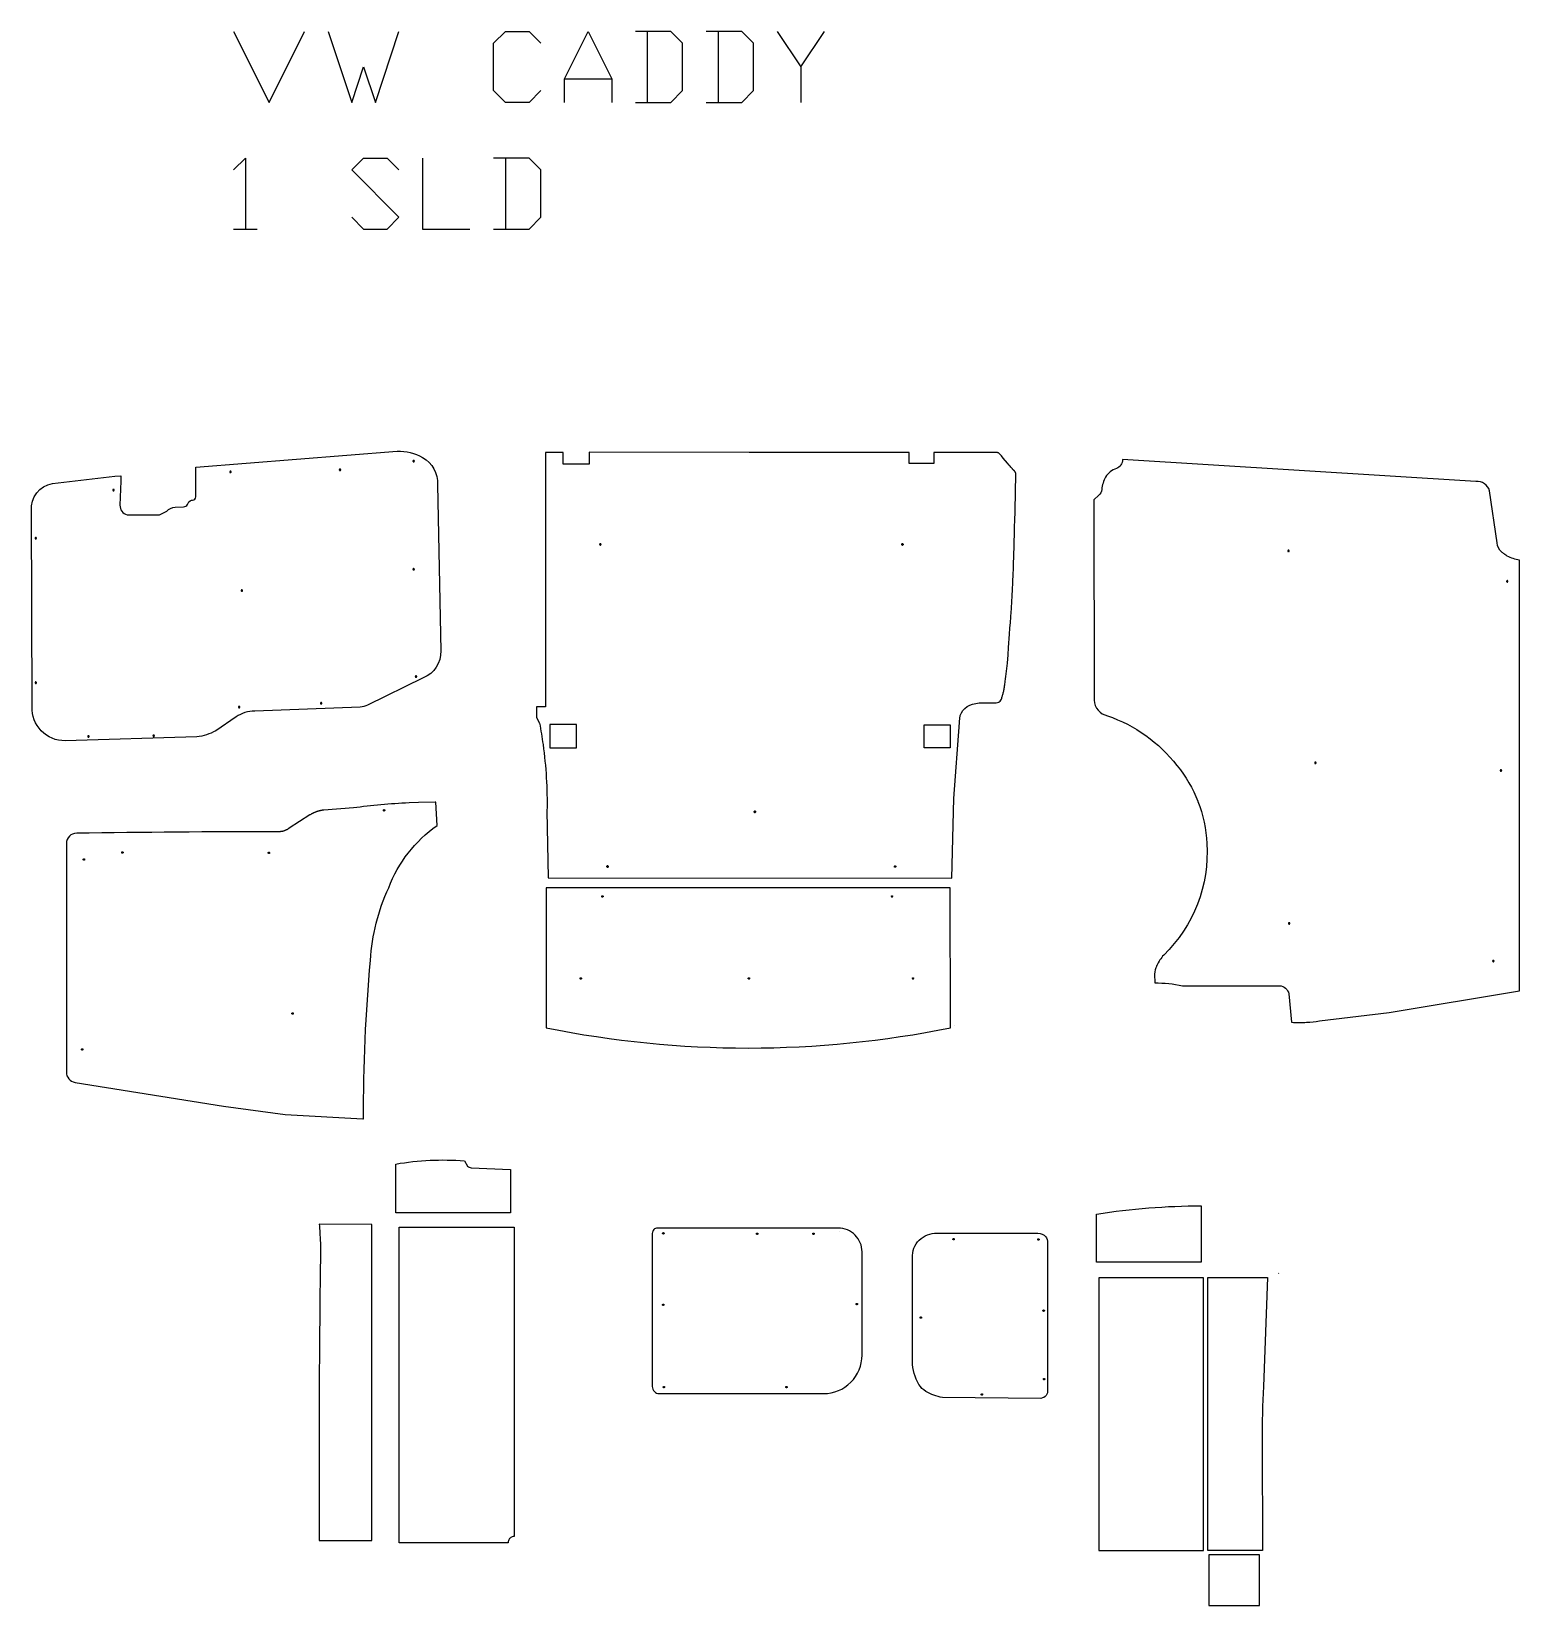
# Model space of a CAD drawing. Extents: x -1435 to 2829, y -2085 to 2426.
import ezdxf

# ---------------------------------------------------------------- set-up
doc = ezdxf.new("R2010")
doc.units = 0
doc.layers.get('0').update_dxf_attribs({"color": 1, "linetype": 'CONTINUOUS'})

msp = doc.modelspace()

# ---------------------------------------------------------------- linework, layer by layer
for points in [[(-855.9, 2425.8), (-754.3, 2222.6), (-652.7, 2425.8)], [(-585, 2425.8), (-517.2, 2222.6), (-483.4, 2324.2), (-449.5, 2222.6), (-381.8, 2425.8)], [(24.6, 2256.4), (-9.2, 2222.6), (-77, 2222.6), (-110.8, 2256.4), (-110.8, 2391.9), (-77, 2425.8), (-9.2, 2425.8), (24.6, 2391.9)], [(92.4, 2222.6), (92.4, 2290.3), (160.1, 2425.8), (227.8, 2290.3), (227.8, 2222.6)], [(295.6, 2222.6), (397.2, 2222.6), (431, 2256.4), (431, 2391.9), (397.2, 2425.8), (295.6, 2425.8)], [(329.4, 2425.8), (329.4, 2222.6)], [(498.8, 2222.6), (600.4, 2222.6), (634.2, 2256.4), (634.2, 2391.9), (600.4, 2425.8), (498.8, 2425.8)], [(532.6, 2425.8), (532.6, 2222.6)], [(702, 2425.8), (769.7, 2324.2), (769.7, 2222.6)], [(769.7, 2324.2), (837.4, 2425.8)], [(92.4, 2290.3), (227.8, 2290.3)], [(-855.9, 2029.1), (-822, 2062.9), (-822, 1859.7)], [(-517.2, 1893.6), (-483.4, 1859.7), (-415.6, 1859.7), (-381.8, 1893.6), (-517.2, 2029.1), (-483.4, 2062.9), (-415.6, 2062.9), (-381.8, 2029.1)], [(-314, 2062.9), (-314, 1859.7), (-178.6, 1859.7)], [(-110.8, 1859.7), (-9.2, 1859.7), (24.6, 1893.6), (24.6, 2029.1), (-9.2, 2062.9), (-110.8, 2062.9)], [(-77, 2062.9), (-77, 1859.7)], [(-855.9, 1859.7), (-788.2, 1859.7)], [(2743.6, 1109.8), (2743.6, 1109.7), (2743.6, 1109.7)], [(1907.5, 220.3), (1907.7, 219.9), (1907.8, 219.5)], [(1789.7, -251.8), (1789.9, -251.1), (1790.2, -250.6)], [(1782.9, -275.7), (1782.9, -275.7)], [(2138.7, -1132.5), (2139.2, -1133.1), (2139.7, -1133.3)]]:
    msp.add_lwpolyline(points)
for points in [[(-963.9, 1177.4), (-387.1, 1223.1, -0.138198), (-314.2, 1205.4, -0.288514), (-271.6, 1126.8), (-262.3, 651.2, -0.315294), (-312.2, 573.3), (-471.8, 495.6, -0.076398), (-493.1, 489.9), (-795, 477.8, 0.16734), (-848.7, 461.6), (-906.9, 421.9, -0.097184), (-961.2, 404.4), (-1338.7, 393.4, -0.43046), (-1432.9, 490.8), (-1434.6, 1052.7, -0.398593), (-1374.5, 1130.6), (-1196, 1151.1), (-1178.6, 1152.4), (-1178.9, 1136.9), (-1181.5, 1068.2, 0.355125), (-1161.1, 1041), (-1068, 1041), (-1047.4, 1051.6, -0.191898), (-1023.6, 1062.6), (-998.9, 1064, 0.345537), (-988, 1070.7, -0.224178), (-976.6, 1082.7), (-973.9, 1082.7, 0.414214), (-963.9, 1092.7), (-963.9, 1177.4)], [(1224.4, 446.1), (1224.6, 448.8, -0.358492), (1261.8, 498), (1281.3, 501.8, -0.04873), (1284.2, 502.1), (1329.5, 502.1, 0.13587), (1337.3, 504.2), (1338.3, 504.9, 0.228561), (1345.5, 515.8), (1345.6, 516.6), (1345.9, 517.4), (1346.2, 518.2), (1346.6, 519.1), (1346.9, 520), (1347.5, 521.9), (1348.2, 523.9), (1348.8, 526.1), (1349.4, 528.4), (1350, 530.8), (1350.6, 533.3), (1351.1, 535.9), (1351.7, 538.6), (1352.2, 541.4), (1352.8, 544.4), (1353.3, 547.4), (1353.8, 550.5), (1354.3, 553.6), (1354.8, 556.9), (1355.3, 560.2), (1355.7, 563.6), (1356.7, 570.6), (1357.6, 577.8), (1358.5, 585.1), (1359.4, 592.6), (1360.2, 600.3), (1361.9, 615.7), (1363.6, 639.2), (1365.1, 660.7), (1367.8, 698.6), (1369, 715.6), (1370.2, 731.8), (1371.4, 747.4), (1372.6, 762.7), (1373.2, 770.6), (1373.7, 778.7), (1374.3, 787.1), (1374.8, 795.7), (1375.3, 804.4), (1375.8, 813.4), (1376.3, 822.5), (1376.7, 831.7), (1377.1, 841), (1377.5, 850.3), (1378.3, 869), (1379, 887.6), (1379.7, 905.7), (1380.1, 916.4), (1380.5, 930.1), (1381, 946.4), (1381.5, 964.7), (1382, 984.6), (1382.6, 1005.5), (1383.1, 1026.9), (1383.6, 1048.3), (1384.2, 1069.2), (1384.6, 1089.2), (1385, 1107.6), (1385.4, 1123.9), (1385.6, 1137.8), (1385.8, 1148.5), (1385.9, 1152.6), (1385.9, 1155.8), (1385.9, 1157.9), (1385.9, 1158.5), (1385.8, 1158.9), (1385.8, 1159.4), (1385.7, 1159.8), (1385.6, 1160.3), (1385.4, 1160.7), (1385.3, 1161.2), (1385.1, 1161.6), (1385, 1162), (1384.8, 1162.4), (1384.6, 1162.9), (1384.3, 1163.3), (1383.9, 1164), (1383.3, 1164.8), (1382.8, 1165.6), (1382.1, 1166.3), (1381.5, 1167), (1380.8, 1167.7), (1380.1, 1168.4), (1379.4, 1169), (1378.7, 1169.7), (1377.3, 1171), (1376.9, 1171.4), (1376.4, 1171.9), (1375.1, 1173.2), (1373.5, 1175.1), (1371.5, 1177.3), (1369.3, 1179.8), (1366.9, 1182.6), (1361.6, 1189), (1350, 1202.8), (1344.4, 1209.5), (1339.2, 1215.6), (1338.9, 1216), (1338.5, 1216.3), (1338.1, 1216.7), (1337.7, 1217), (1337.2, 1217.4), (1336.8, 1217.6), (1336.3, 1217.9), (1335.8, 1218.1), (1335.3, 1218.4), (1334.8, 1218.5), (1334.3, 1218.7), (1333.8, 1218.8), (1333.3, 1218.9), (1332.7, 1219), (1332.2, 1219), (1331.6, 1219.1), (1150.6, 1219.1), (1150.6, 1187.5), (1080, 1187.5), (1080, 1219), (621.4, 1219.7), (162.9, 1220.4), (162.9, 1185.9), (88.3, 1185.9), (88.3, 1219.8), (38.5, 1219.8), (38.5, 855.2), (38.5, 490.7), (38.5, 490.7), (12.3, 490.7), (12.3, 460.2), (20.9, 444.1, -0.051178), (21, 443.7, -0.012609), (31, 382.3, -0.038626), (42.3, 192.2), (45.5, 0.2), (1202.5, 0), (1208.3, 228.2, -0.009788), (1208.3, 228.3), (1224.4, 446.1)], [(2219.3, -413.4, 0.027604), (2256, -409.4), (2455.5, -384.9), (2829.4, -323), (2829.4, 92.8), (2829.4, 508.7), (2829.3, 910.7, -0.073006), (2794.2, 922.2, -0.013898), (2785.6, 929.1, -0.010314), (2778.1, 934.3, -0.20767), (2764.9, 960.7), (2743.6, 1109.7, 0.363524), (2704.2, 1136), (2198, 1167.8), (1691.8, 1199.6, -0.325306), (1674, 1173.5, 0.167005), (1643.2, 1148.9, 0.113265), (1632.3, 1113.6, -0.241492), (1623.4, 1096.7), (1609.7, 1083.7), (1610, 509.6, 0.329607), (1648.6, 464.9, -0.145514), (1847.3, 322.8, -0.000554), (1847.9, 322, -0.000396), (1848.3, 321.6, -0.078178), (1907.5, 220.3, -0.000523), (1907.8, 219.5, -0.082007), (1933.1, 99.1, -0.221503), (1809.7, -220.7, 0.086025), (1790.2, -250.6, 0.003033), (1789.7, -251.8, 0.058069), (1783, -275.1, 0.001349), (1782.9, -275.7), (1784.2, -300.7, -0.055057), (1863.6, -308.4), (2142, -308.4, -0.321104), (2168.5, -331.8), (2175.9, -413.4, 0.032457), (2219.3, -413.4)], [(197.2, 956, 0.414214), (195.2, 958, 0.414214), (193.2, 956, 0.414214), (195.2, 954, 0.414214), (197.2, 956, -0.414214), (195.2, 954, -0.414214), (193.2, 956, -0.414214), (195.2, 958, -0.414214), (197.2, 956)], [(1062.8, 956, 0.414214), (1060.8, 958, 0.414214), (1058.8, 956, 0.414214), (1060.8, 954, 0.414214), (1062.8, 956, -0.414214), (1060.8, 954, -0.414214), (1058.8, 956, -0.414214), (1060.8, 958, -0.414214), (1062.8, 956)], [(640, 190, 0.414214), (638, 192, 0.414214), (636, 190, 0.414214), (638, 188, 0.414214), (640, 190, -0.414214), (638, 188, -0.414214), (636, 190, -0.414214), (638, 192, -0.414214), (640, 190)], [(218, 33, 0.414214), (216, 35, 0.414214), (214, 33, 0.414214), (216, 31, 0.414214), (218, 33, -0.414214), (216, 31, -0.414214), (214, 33, -0.414214), (216, 35, -0.414214), (218, 33)], [(1042, 33, -0.414214), (1040, 31, -0.414214), (1038, 33, -0.414214), (1040, 35, -0.414214), (1042, 33)], [(40.2, -27.9), (40.2, -429.1, 0.100093), (1198.6, -429.1), (1197.6, -27.7), (40.2, -27.9)], [(199.1, -52.7, -0.414214), (201.1, -50.7, -0.414214), (203.1, -52.7, -0.414214), (201.1, -54.7, -0.414214), (199.1, -52.7)], [(1029.1, -52.7, -0.414214), (1031.1, -50.7, -0.414214), (1033.1, -52.7, -0.414214), (1031.1, -54.7, -0.414214), (1029.1, -52.7)], [(137.1, -287.7, -0.414214), (139.1, -285.7, -0.414214), (141.1, -287.7, -0.414214), (139.1, -289.7, -0.414214), (137.1, -287.7)], [(619.1, -287.7, -0.414214), (621.1, -285.7, -0.414214), (623.1, -287.7, -0.414214), (621.1, -289.7, -0.414214), (619.1, -287.7)], [(1089.2, -287.7, -0.414214), (1091.2, -285.7, -0.414214), (1093.2, -287.7, -0.414214), (1091.2, -289.7, -0.414214), (1089.2, -287.7)], [(-194.1, -810.2), (-185.2, -825.4, 0.190192), (-175.2, -830), (-62.1, -835.3), (-62.1, -959.2), (-390.8, -959.4), (-390.8, -819.4, -0.061433), (-194.1, -810.2)], [(1917.3, -939.2), (1917.2, -1100.8), (1617.2, -1100.8), (1617.2, -962.9, -0.038705), (1917.3, -939.2)], [(-51.3, -1886.7, 0.086351), (-57.3, -1887.6, 0.133451), (-64.9, -1892.8, 0.134359), (-68.8, -1901.1, 0.055688), (-69, -1905.1), (-381.3, -1905.1), (-381.3, -1000.1), (-56.9, -1000.1), (-51.3, -1000.1), (-51.3, -1005), (-51.3, -1886.7)], [(344.2, -1457.1, 0.414214), (364.2, -1477.1), (835.2, -1477.1, 0.414214), (945.2, -1367.1), (945.2, -1071.1, 0.414214), (877.2, -1003.1), (359.2, -1003.1, 0.414214), (344.2, -1018.1), (344.2, -1457.1)], [(1128, -1470.8, -0.126569), (1108.4, -1451.2, -0.126901), (1089.6, -1385.1), (1089.6, -1088.3, -0.444055), (1159.9, -1017.8), (1442.8, -1017.2, -0.153538), (1467.4, -1023.5, -0.193474), (1477, -1040.2), (1477, -1466.2, -0.405194), (1457.9, -1490.9), (1175.5, -1488.7, -0.084966), (1128, -1470.8)], [(2095.4, -1456.5, 0.019162), (2092.3, -1611.8), (2092.5, -1926.8), (1936.6, -1926.8), (1936.5, -1535.3), (1936.5, -1144.8), (2107.6, -1144.8), (2095.4, -1456.5)]]:
    msp.add_lwpolyline(points, format="xyb", close=True)
for points in [[(-339.8, 1196.8), (-340, 1196.8), (-340.2, 1196.7), (-340.4, 1196.7), (-340.6, 1196.6), (-340.8, 1196.5), (-340.9, 1196.4), (-341.1, 1196.3), (-341.2, 1196.2), (-341.3, 1196.1), (-341.5, 1195.9), (-341.6, 1195.7), (-341.6, 1195.6), (-341.7, 1195.4), (-341.8, 1195.2), (-341.8, 1195), (-341.8, 1194.8), (-341.8, 1194.6), (-341.8, 1194.4), (-341.7, 1194.2), (-341.6, 1194), (-341.6, 1193.8), (-341.5, 1193.7), (-341.3, 1193.5), (-341.2, 1193.4), (-341.1, 1193.2), (-340.9, 1193.1), (-340.8, 1193), (-340.6, 1192.9), (-340.4, 1192.9), (-340.2, 1192.8), (-340, 1192.8), (-339.8, 1192.8), (-339.6, 1192.8), (-339.4, 1192.8), (-339.2, 1192.9), (-339, 1192.9), (-338.8, 1193), (-338.7, 1193.1), (-338.5, 1193.2), (-338.4, 1193.4), (-338.3, 1193.5), (-338.1, 1193.7), (-338, 1193.8), (-338, 1194), (-337.9, 1194.2), (-337.8, 1194.4), (-337.8, 1194.6), (-337.8, 1194.8), (-337.8, 1195), (-337.8, 1195.2), (-337.9, 1195.4), (-338, 1195.6), (-338, 1195.7), (-338.1, 1195.9), (-338.3, 1196.1), (-338.4, 1196.2), (-338.5, 1196.3), (-338.7, 1196.4), (-338.8, 1196.5), (-339, 1196.6), (-339.2, 1196.7), (-339.4, 1196.7), (-339.6, 1196.8), (-339.8, 1196.8)], [(-864.8, 1165.8), (-865, 1165.8), (-865.2, 1165.7), (-865.4, 1165.7), (-865.6, 1165.6), (-865.8, 1165.5), (-865.9, 1165.4), (-866.1, 1165.3), (-866.2, 1165.2), (-866.3, 1165.1), (-866.5, 1164.9), (-866.6, 1164.7), (-866.6, 1164.6), (-866.7, 1164.4), (-866.8, 1164.2), (-866.8, 1164), (-866.8, 1163.8), (-866.8, 1163.6), (-866.8, 1163.4), (-866.7, 1163.2), (-866.6, 1163), (-866.6, 1162.8), (-866.5, 1162.7), (-866.3, 1162.5), (-866.2, 1162.4), (-866.1, 1162.2), (-865.9, 1162.1), (-865.8, 1162), (-865.6, 1161.9), (-865.4, 1161.9), (-865.2, 1161.8), (-865, 1161.8), (-864.8, 1161.8), (-864.6, 1161.8), (-864.4, 1161.8), (-864.2, 1161.9), (-864, 1161.9), (-863.8, 1162), (-863.7, 1162.1), (-863.5, 1162.2), (-863.4, 1162.4), (-863.3, 1162.5), (-863.1, 1162.7), (-863, 1162.8), (-863, 1163), (-862.9, 1163.2), (-862.8, 1163.4), (-862.8, 1163.6), (-862.8, 1163.8), (-862.8, 1164), (-862.8, 1164.2), (-862.9, 1164.4), (-863, 1164.6), (-863, 1164.7), (-863.1, 1164.9), (-863.3, 1165.1), (-863.4, 1165.2), (-863.5, 1165.3), (-863.7, 1165.4), (-863.8, 1165.5), (-864, 1165.6), (-864.2, 1165.7), (-864.4, 1165.7), (-864.6, 1165.8), (-864.8, 1165.8)], [(-550.8, 1171.8), (-551, 1171.8), (-551.2, 1171.7), (-551.4, 1171.7), (-551.6, 1171.6), (-551.8, 1171.5), (-551.9, 1171.4), (-552.1, 1171.3), (-552.2, 1171.2), (-552.3, 1171.1), (-552.5, 1170.9), (-552.6, 1170.7), (-552.6, 1170.6), (-552.7, 1170.4), (-552.8, 1170.2), (-552.8, 1170), (-552.8, 1169.8), (-552.8, 1169.6), (-552.8, 1169.4), (-552.7, 1169.2), (-552.6, 1169), (-552.6, 1168.8), (-552.5, 1168.7), (-552.3, 1168.5), (-552.2, 1168.4), (-552.1, 1168.2), (-551.9, 1168.1), (-551.8, 1168), (-551.6, 1167.9), (-551.4, 1167.9), (-551.2, 1167.8), (-551, 1167.8), (-550.8, 1167.8), (-550.6, 1167.8), (-550.4, 1167.8), (-550.2, 1167.9), (-550, 1167.9), (-549.8, 1168), (-549.7, 1168.1), (-549.5, 1168.2), (-549.4, 1168.4), (-549.3, 1168.5), (-549.1, 1168.7), (-549, 1168.8), (-549, 1169), (-548.9, 1169.2), (-548.8, 1169.4), (-548.8, 1169.6), (-548.8, 1169.8), (-548.8, 1170), (-548.8, 1170.2), (-548.9, 1170.4), (-549, 1170.6), (-549, 1170.7), (-549.1, 1170.9), (-549.3, 1171.1), (-549.4, 1171.2), (-549.5, 1171.3), (-549.7, 1171.4), (-549.8, 1171.5), (-550, 1171.6), (-550.2, 1171.7), (-550.4, 1171.7), (-550.6, 1171.8), (-550.8, 1171.8)], [(-1199.8, 1113.8), (-1200, 1113.8), (-1200.2, 1113.7), (-1200.4, 1113.7), (-1200.6, 1113.6), (-1200.8, 1113.5), (-1200.9, 1113.4), (-1201.1, 1113.3), (-1201.2, 1113.2), (-1201.3, 1113.1), (-1201.5, 1112.9), (-1201.6, 1112.7), (-1201.6, 1112.6), (-1201.7, 1112.4), (-1201.8, 1112.2), (-1201.8, 1112), (-1201.8, 1111.8), (-1201.8, 1111.6), (-1201.8, 1111.4), (-1201.7, 1111.2), (-1201.6, 1111), (-1201.6, 1110.8), (-1201.5, 1110.7), (-1201.3, 1110.5), (-1201.2, 1110.4), (-1201.1, 1110.2), (-1200.9, 1110.1), (-1200.8, 1110), (-1200.6, 1109.9), (-1200.4, 1109.9), (-1200.2, 1109.8), (-1200, 1109.8), (-1199.8, 1109.8), (-1199.6, 1109.8), (-1199.4, 1109.8), (-1199.2, 1109.9), (-1199, 1109.9), (-1198.8, 1110), (-1198.7, 1110.1), (-1198.5, 1110.2), (-1198.4, 1110.4), (-1198.3, 1110.5), (-1198.1, 1110.7), (-1198, 1110.8), (-1198, 1111), (-1197.9, 1111.2), (-1197.8, 1111.4), (-1197.8, 1111.6), (-1197.8, 1111.8), (-1197.8, 1112), (-1197.8, 1112.2), (-1197.9, 1112.4), (-1198, 1112.6), (-1198, 1112.7), (-1198.1, 1112.9), (-1198.3, 1113.1), (-1198.4, 1113.2), (-1198.5, 1113.3), (-1198.7, 1113.4), (-1198.8, 1113.5), (-1199, 1113.6), (-1199.2, 1113.7), (-1199.4, 1113.7), (-1199.6, 1113.8), (-1199.8, 1113.8)], [(-1422.8, 975.8), (-1423, 975.8), (-1423.2, 975.7), (-1423.4, 975.7), (-1423.6, 975.6), (-1423.8, 975.5), (-1423.9, 975.4), (-1424.1, 975.3), (-1424.2, 975.2), (-1424.3, 975.1), (-1424.5, 974.9), (-1424.6, 974.7), (-1424.6, 974.6), (-1424.7, 974.4), (-1424.8, 974.2), (-1424.8, 974), (-1424.8, 973.8), (-1424.8, 973.6), (-1424.8, 973.4), (-1424.7, 973.2), (-1424.6, 973), (-1424.6, 972.8), (-1424.5, 972.7), (-1424.3, 972.5), (-1424.2, 972.4), (-1424.1, 972.2), (-1423.9, 972.1), (-1423.8, 972), (-1423.6, 971.9), (-1423.4, 971.9), (-1423.2, 971.8), (-1423, 971.8), (-1422.8, 971.8), (-1422.6, 971.8), (-1422.4, 971.8), (-1422.2, 971.9), (-1422, 971.9), (-1421.8, 972), (-1421.7, 972.1), (-1421.5, 972.2), (-1421.4, 972.4), (-1421.3, 972.5), (-1421.1, 972.7), (-1421, 972.8), (-1421, 973), (-1420.9, 973.2), (-1420.8, 973.4), (-1420.8, 973.6), (-1420.8, 973.8), (-1420.8, 974), (-1420.8, 974.2), (-1420.9, 974.4), (-1421, 974.6), (-1421, 974.7), (-1421.1, 974.9), (-1421.3, 975.1), (-1421.4, 975.2), (-1421.5, 975.3), (-1421.7, 975.4), (-1421.8, 975.5), (-1422, 975.6), (-1422.2, 975.7), (-1422.4, 975.7), (-1422.6, 975.8), (-1422.8, 975.8)], [(2167.3, 939.2), (2167.1, 939.2), (2166.9, 939.1), (2166.7, 939.1), (2166.5, 939), (2166.4, 938.9), (2166.2, 938.8), (2166.1, 938.7), (2165.9, 938.6), (2165.8, 938.5), (2165.7, 938.3), (2165.6, 938.1), (2165.5, 938), (2165.4, 937.8), (2165.4, 937.6), (2165.3, 937.4), (2165.3, 937.2), (2165.3, 937), (2165.4, 936.8), (2165.4, 936.6), (2165.5, 936.4), (2165.6, 936.2), (2165.7, 936.1), (2165.8, 935.9), (2165.9, 935.8), (2166.1, 935.6), (2166.2, 935.5), (2166.4, 935.4), (2166.5, 935.3), (2166.7, 935.3), (2166.9, 935.2), (2167.1, 935.2), (2167.3, 935.2), (2167.5, 935.2), (2167.7, 935.2), (2167.9, 935.3), (2168.1, 935.3), (2168.3, 935.4), (2168.4, 935.5), (2168.6, 935.6), (2168.7, 935.8), (2168.9, 935.9), (2169, 936.1), (2169.1, 936.2), (2169.2, 936.4), (2169.2, 936.6), (2169.3, 936.8), (2169.3, 937), (2169.3, 937.2), (2169.3, 937.4), (2169.3, 937.6), (2169.2, 937.8), (2169.2, 938), (2169.1, 938.1), (2169, 938.3), (2168.9, 938.5), (2168.7, 938.6), (2168.6, 938.7), (2168.4, 938.8), (2168.3, 938.9), (2168.1, 939), (2167.9, 939.1), (2167.7, 939.1), (2167.5, 939.2), (2167.3, 939.2)], [(-339.8, 886.8), (-340, 886.8), (-340.2, 886.7), (-340.4, 886.7), (-340.6, 886.6), (-340.8, 886.5), (-340.9, 886.4), (-341.1, 886.3), (-341.2, 886.2), (-341.3, 886.1), (-341.5, 885.9), (-341.6, 885.7), (-341.6, 885.6), (-341.7, 885.4), (-341.8, 885.2), (-341.8, 885), (-341.8, 884.8), (-341.8, 884.6), (-341.8, 884.4), (-341.7, 884.2), (-341.6, 884), (-341.6, 883.8), (-341.5, 883.7), (-341.3, 883.5), (-341.2, 883.4), (-341.1, 883.2), (-340.9, 883.1), (-340.8, 883), (-340.6, 882.9), (-340.4, 882.9), (-340.2, 882.8), (-340, 882.8), (-339.8, 882.8), (-339.6, 882.8), (-339.4, 882.8), (-339.2, 882.9), (-339, 882.9), (-338.8, 883), (-338.7, 883.1), (-338.5, 883.2), (-338.4, 883.4), (-338.3, 883.5), (-338.1, 883.7), (-338, 883.8), (-338, 884), (-337.9, 884.2), (-337.8, 884.4), (-337.8, 884.6), (-337.8, 884.8), (-337.8, 885), (-337.8, 885.2), (-337.9, 885.4), (-338, 885.6), (-338, 885.7), (-338.1, 885.9), (-338.3, 886.1), (-338.4, 886.2), (-338.5, 886.3), (-338.7, 886.4), (-338.8, 886.5), (-339, 886.6), (-339.2, 886.7), (-339.4, 886.7), (-339.6, 886.8), (-339.8, 886.8)], [(-832.1, 825.5), (-832.3, 825.5), (-832.5, 825.5), (-832.7, 825.4), (-832.8, 825.3), (-833, 825.3), (-833.2, 825.2), (-833.3, 825), (-833.5, 824.9), (-833.6, 824.8), (-833.7, 824.6), (-833.8, 824.5), (-833.9, 824.3), (-834, 824.1), (-834, 823.9), (-834.1, 823.7), (-834.1, 823.5), (-834.1, 823.3), (-834, 823.1), (-834, 822.9), (-833.9, 822.7), (-833.8, 822.5), (-833.7, 822.4), (-833.6, 822.2), (-833.5, 822.1), (-833.3, 822), (-833.2, 821.8), (-833, 821.7), (-832.8, 821.7), (-832.7, 821.6), (-832.5, 821.5), (-832.3, 821.5), (-832.1, 821.5), (-831.9, 821.5), (-831.7, 821.5), (-831.5, 821.6), (-831.3, 821.7), (-831.1, 821.7), (-831, 821.8), (-830.8, 822), (-830.7, 822.1), (-830.5, 822.2), (-830.4, 822.4), (-830.3, 822.5), (-830.2, 822.7), (-830.2, 822.9), (-830.1, 823.1), (-830.1, 823.3), (-830.1, 823.5), (-830.1, 823.7), (-830.1, 823.9), (-830.2, 824.1), (-830.2, 824.3), (-830.3, 824.5), (-830.4, 824.6), (-830.5, 824.8), (-830.7, 824.9), (-830.8, 825), (-831, 825.2), (-831.1, 825.3), (-831.3, 825.3), (-831.5, 825.4), (-831.7, 825.5), (-831.9, 825.5), (-832.1, 825.5)], [(2794.3, 852.2), (2794.1, 852.2), (2793.9, 852.1), (2793.7, 852.1), (2793.5, 852), (2793.4, 851.9), (2793.2, 851.8), (2793.1, 851.7), (2792.9, 851.6), (2792.8, 851.5), (2792.7, 851.3), (2792.6, 851.1), (2792.5, 851), (2792.4, 850.8), (2792.4, 850.6), (2792.3, 850.4), (2792.3, 850.2), (2792.3, 850), (2792.4, 849.8), (2792.4, 849.6), (2792.5, 849.4), (2792.6, 849.2), (2792.7, 849.1), (2792.8, 848.9), (2792.9, 848.8), (2793.1, 848.6), (2793.2, 848.5), (2793.4, 848.4), (2793.5, 848.3), (2793.7, 848.3), (2793.9, 848.2), (2794.1, 848.2), (2794.3, 848.2), (2794.5, 848.2), (2794.7, 848.2), (2794.9, 848.3), (2795.1, 848.3), (2795.3, 848.4), (2795.4, 848.5), (2795.6, 848.6), (2795.7, 848.8), (2795.9, 848.9), (2796, 849.1), (2796.1, 849.2), (2796.2, 849.4), (2796.2, 849.6), (2796.3, 849.8), (2796.3, 850), (2796.3, 850.2), (2796.3, 850.4), (2796.3, 850.6), (2796.2, 850.8), (2796.2, 851), (2796.1, 851.1), (2796, 851.3), (2795.9, 851.5), (2795.7, 851.6), (2795.6, 851.7), (2795.4, 851.8), (2795.3, 851.9), (2795.1, 852), (2794.9, 852.1), (2794.7, 852.1), (2794.5, 852.2), (2794.3, 852.2)], [(-1422.8, 561.8), (-1423, 561.8), (-1423.2, 561.7), (-1423.4, 561.7), (-1423.6, 561.6), (-1423.8, 561.5), (-1423.9, 561.4), (-1424.1, 561.3), (-1424.2, 561.2), (-1424.3, 561.1), (-1424.5, 560.9), (-1424.6, 560.7), (-1424.6, 560.6), (-1424.7, 560.4), (-1424.8, 560.2), (-1424.8, 560), (-1424.8, 559.8), (-1424.8, 559.6), (-1424.8, 559.4), (-1424.7, 559.2), (-1424.6, 559), (-1424.6, 558.8), (-1424.5, 558.7), (-1424.3, 558.5), (-1424.2, 558.4), (-1424.1, 558.2), (-1423.9, 558.1), (-1423.8, 558), (-1423.6, 557.9), (-1423.4, 557.9), (-1423.2, 557.8), (-1423, 557.8), (-1422.8, 557.8), (-1422.6, 557.8), (-1422.4, 557.8), (-1422.2, 557.9), (-1422, 557.9), (-1421.8, 558), (-1421.7, 558.1), (-1421.5, 558.2), (-1421.4, 558.4), (-1421.3, 558.5), (-1421.1, 558.7), (-1421, 558.8), (-1421, 559), (-1420.9, 559.2), (-1420.8, 559.4), (-1420.8, 559.6), (-1420.8, 559.8), (-1420.8, 560), (-1420.8, 560.2), (-1420.9, 560.4), (-1421, 560.6), (-1421, 560.7), (-1421.1, 560.9), (-1421.3, 561.1), (-1421.4, 561.2), (-1421.5, 561.3), (-1421.7, 561.4), (-1421.8, 561.5), (-1422, 561.6), (-1422.2, 561.7), (-1422.4, 561.7), (-1422.6, 561.8), (-1422.8, 561.8)], [(-333, 579.3), (-333.2, 579.3), (-333.4, 579.3), (-333.6, 579.2), (-333.8, 579.2), (-334, 579.1), (-334.1, 579), (-334.3, 578.9), (-334.4, 578.7), (-334.5, 578.6), (-334.7, 578.4), (-334.8, 578.3), (-334.8, 578.1), (-334.9, 577.9), (-335, 577.7), (-335, 577.5), (-335, 577.3), (-335, 577.1), (-335, 576.9), (-334.9, 576.7), (-334.8, 576.6), (-334.8, 576.4), (-334.7, 576.2), (-334.5, 576.1), (-334.4, 575.9), (-334.3, 575.8), (-334.1, 575.7), (-334, 575.6), (-333.8, 575.5), (-333.6, 575.4), (-333.4, 575.4), (-333.2, 575.3), (-333, 575.3), (-332.8, 575.3), (-332.6, 575.4), (-332.4, 575.4), (-332.2, 575.5), (-332.1, 575.6), (-331.9, 575.7), (-331.7, 575.8), (-331.6, 575.9), (-331.5, 576.1), (-331.3, 576.2), (-331.2, 576.4), (-331.2, 576.6), (-331.1, 576.7), (-331, 576.9), (-331, 577.1), (-331, 577.3), (-331, 577.5), (-331, 577.7), (-331.1, 577.9), (-331.2, 578.1), (-331.2, 578.3), (-331.3, 578.4), (-331.5, 578.6), (-331.6, 578.7), (-331.7, 578.9), (-331.9, 579), (-332.1, 579.1), (-332.2, 579.2), (-332.4, 579.2), (-332.6, 579.3), (-332.8, 579.3), (-333, 579.3)], [(-604.8, 502.8), (-605, 502.8), (-605.2, 502.7), (-605.4, 502.7), (-605.6, 502.6), (-605.8, 502.5), (-605.9, 502.4), (-606.1, 502.3), (-606.2, 502.2), (-606.3, 502.1), (-606.5, 501.9), (-606.6, 501.7), (-606.6, 501.6), (-606.7, 501.4), (-606.8, 501.2), (-606.8, 501), (-606.8, 500.8), (-606.8, 500.6), (-606.8, 500.4), (-606.7, 500.2), (-606.6, 500), (-606.6, 499.8), (-606.5, 499.7), (-606.3, 499.5), (-606.2, 499.4), (-606.1, 499.2), (-605.9, 499.1), (-605.8, 499), (-605.6, 498.9), (-605.4, 498.9), (-605.2, 498.8), (-605, 498.8), (-604.8, 498.8), (-604.6, 498.8), (-604.4, 498.8), (-604.2, 498.9), (-604, 498.9), (-603.8, 499), (-603.7, 499.1), (-603.5, 499.2), (-603.4, 499.4), (-603.3, 499.5), (-603.1, 499.7), (-603, 499.8), (-603, 500), (-602.9, 500.2), (-602.8, 500.4), (-602.8, 500.6), (-602.8, 500.8), (-602.8, 501), (-602.8, 501.2), (-602.9, 501.4), (-603, 501.6), (-603, 501.7), (-603.1, 501.9), (-603.3, 502.1), (-603.4, 502.2), (-603.5, 502.3), (-603.7, 502.4), (-603.8, 502.5), (-604, 502.6), (-604.2, 502.7), (-604.4, 502.7), (-604.6, 502.8), (-604.8, 502.8)], [(-839.8, 491.8), (-840, 491.8), (-840.2, 491.7), (-840.4, 491.7), (-840.6, 491.6), (-840.8, 491.5), (-840.9, 491.4), (-841.1, 491.3), (-841.2, 491.2), (-841.3, 491.1), (-841.5, 490.9), (-841.6, 490.7), (-841.6, 490.6), (-841.7, 490.4), (-841.8, 490.2), (-841.8, 490), (-841.8, 489.8), (-841.8, 489.6), (-841.8, 489.4), (-841.7, 489.2), (-841.6, 489), (-841.6, 488.8), (-841.5, 488.7), (-841.3, 488.5), (-841.2, 488.4), (-841.1, 488.2), (-840.9, 488.1), (-840.8, 488), (-840.6, 487.9), (-840.4, 487.9), (-840.2, 487.8), (-840, 487.8), (-839.8, 487.8), (-839.6, 487.8), (-839.4, 487.8), (-839.2, 487.9), (-839, 487.9), (-838.8, 488), (-838.7, 488.1), (-838.5, 488.2), (-838.4, 488.4), (-838.3, 488.5), (-838.1, 488.7), (-838, 488.8), (-838, 489), (-837.9, 489.2), (-837.8, 489.4), (-837.8, 489.6), (-837.8, 489.8), (-837.8, 490), (-837.8, 490.2), (-837.9, 490.4), (-838, 490.6), (-838, 490.7), (-838.1, 490.9), (-838.3, 491.1), (-838.4, 491.2), (-838.5, 491.3), (-838.7, 491.4), (-838.8, 491.5), (-839, 491.6), (-839.2, 491.7), (-839.4, 491.7), (-839.6, 491.8), (-839.8, 491.8)], [(-1271.8, 407.8), (-1272, 407.8), (-1272.2, 407.7), (-1272.4, 407.7), (-1272.6, 407.6), (-1272.8, 407.5), (-1272.9, 407.4), (-1273.1, 407.3), (-1273.2, 407.2), (-1273.3, 407.1), (-1273.5, 406.9), (-1273.6, 406.7), (-1273.6, 406.6), (-1273.7, 406.4), (-1273.8, 406.2), (-1273.8, 406), (-1273.8, 405.8), (-1273.8, 405.6), (-1273.8, 405.4), (-1273.7, 405.2), (-1273.6, 405), (-1273.6, 404.8), (-1273.5, 404.7), (-1273.3, 404.5), (-1273.2, 404.4), (-1273.1, 404.2), (-1272.9, 404.1), (-1272.8, 404), (-1272.6, 403.9), (-1272.4, 403.9), (-1272.2, 403.8), (-1272, 403.8), (-1271.8, 403.8), (-1271.6, 403.8), (-1271.4, 403.8), (-1271.2, 403.9), (-1271, 403.9), (-1270.8, 404), (-1270.7, 404.1), (-1270.5, 404.2), (-1270.4, 404.4), (-1270.3, 404.5), (-1270.1, 404.7), (-1270, 404.8), (-1270, 405), (-1269.9, 405.2), (-1269.8, 405.4), (-1269.8, 405.6), (-1269.8, 405.8), (-1269.8, 406), (-1269.8, 406.2), (-1269.9, 406.4), (-1270, 406.6), (-1270, 406.7), (-1270.1, 406.9), (-1270.3, 407.1), (-1270.4, 407.2), (-1270.5, 407.3), (-1270.7, 407.4), (-1270.8, 407.5), (-1271, 407.6), (-1271.2, 407.7), (-1271.4, 407.7), (-1271.6, 407.8), (-1271.8, 407.8)], [(-1084.8, 409.8), (-1085, 409.8), (-1085.2, 409.7), (-1085.4, 409.7), (-1085.6, 409.6), (-1085.8, 409.5), (-1085.9, 409.4), (-1086.1, 409.3), (-1086.2, 409.2), (-1086.3, 409.1), (-1086.5, 408.9), (-1086.6, 408.7), (-1086.6, 408.6), (-1086.7, 408.4), (-1086.8, 408.2), (-1086.8, 408), (-1086.8, 407.8), (-1086.8, 407.6), (-1086.8, 407.4), (-1086.7, 407.2), (-1086.6, 407), (-1086.6, 406.8), (-1086.5, 406.7), (-1086.3, 406.5), (-1086.2, 406.4), (-1086.1, 406.2), (-1085.9, 406.1), (-1085.8, 406), (-1085.6, 405.9), (-1085.4, 405.9), (-1085.2, 405.8), (-1085, 405.8), (-1084.8, 405.8), (-1084.6, 405.8), (-1084.4, 405.8), (-1084.2, 405.9), (-1084, 405.9), (-1083.8, 406), (-1083.7, 406.1), (-1083.5, 406.2), (-1083.4, 406.4), (-1083.3, 406.5), (-1083.1, 406.7), (-1083, 406.8), (-1083, 407), (-1082.9, 407.2), (-1082.8, 407.4), (-1082.8, 407.6), (-1082.8, 407.8), (-1082.8, 408), (-1082.8, 408.2), (-1082.9, 408.4), (-1083, 408.6), (-1083, 408.7), (-1083.1, 408.9), (-1083.3, 409.1), (-1083.4, 409.2), (-1083.5, 409.3), (-1083.7, 409.4), (-1083.8, 409.5), (-1084, 409.6), (-1084.2, 409.7), (-1084.4, 409.7), (-1084.6, 409.8), (-1084.8, 409.8)], [(50.5, 373.4), (127.1, 373.4), (127.1, 440.1), (50.5, 440.1), (50.5, 373.4)], [(1197.9, 373.4), (1123.3, 373.4), (1123.3, 439.2), (1198, 439.2), (1197.9, 373.4)], [(2244.3, 332.2), (2244.1, 332.2), (2243.9, 332.1), (2243.7, 332.1), (2243.5, 332), (2243.4, 331.9), (2243.2, 331.8), (2243.1, 331.7), (2242.9, 331.6), (2242.8, 331.5), (2242.7, 331.3), (2242.6, 331.1), (2242.5, 331), (2242.4, 330.8), (2242.4, 330.6), (2242.3, 330.4), (2242.3, 330.2), (2242.3, 330), (2242.4, 329.8), (2242.4, 329.6), (2242.5, 329.4), (2242.6, 329.2), (2242.7, 329.1), (2242.8, 328.9), (2242.9, 328.8), (2243.1, 328.6), (2243.2, 328.5), (2243.4, 328.4), (2243.5, 328.3), (2243.7, 328.3), (2243.9, 328.2), (2244.1, 328.2), (2244.3, 328.2), (2244.5, 328.2), (2244.7, 328.2), (2244.9, 328.3), (2245.1, 328.3), (2245.3, 328.4), (2245.4, 328.5), (2245.6, 328.6), (2245.7, 328.8), (2245.9, 328.9), (2246, 329.1), (2246.1, 329.2), (2246.2, 329.4), (2246.2, 329.6), (2246.3, 329.8), (2246.3, 330), (2246.3, 330.2), (2246.3, 330.4), (2246.3, 330.6), (2246.2, 330.8), (2246.2, 331), (2246.1, 331.1), (2246, 331.3), (2245.9, 331.5), (2245.7, 331.6), (2245.6, 331.7), (2245.4, 331.8), (2245.3, 331.9), (2245.1, 332), (2244.9, 332.1), (2244.7, 332.1), (2244.5, 332.2), (2244.3, 332.2)], [(2776.3, 310.2), (2776.1, 310.2), (2775.9, 310.1), (2775.7, 310.1), (2775.5, 310), (2775.4, 309.9), (2775.2, 309.8), (2775.1, 309.7), (2774.9, 309.6), (2774.8, 309.5), (2774.7, 309.3), (2774.6, 309.1), (2774.5, 309), (2774.4, 308.8), (2774.4, 308.6), (2774.3, 308.4), (2774.3, 308.2), (2774.3, 308), (2774.4, 307.8), (2774.4, 307.6), (2774.5, 307.4), (2774.6, 307.2), (2774.7, 307.1), (2774.8, 306.9), (2774.9, 306.8), (2775.1, 306.6), (2775.2, 306.5), (2775.4, 306.4), (2775.5, 306.3), (2775.7, 306.3), (2775.9, 306.2), (2776.1, 306.2), (2776.3, 306.2), (2776.5, 306.2), (2776.7, 306.2), (2776.9, 306.3), (2777.1, 306.3), (2777.3, 306.4), (2777.4, 306.5), (2777.6, 306.6), (2777.7, 306.8), (2777.9, 306.9), (2778, 307.1), (2778.1, 307.2), (2778.2, 307.4), (2778.2, 307.6), (2778.3, 307.8), (2778.3, 308), (2778.3, 308.2), (2778.3, 308.4), (2778.3, 308.6), (2778.2, 308.8), (2778.2, 309), (2778.1, 309.1), (2778, 309.3), (2777.9, 309.5), (2777.7, 309.6), (2777.6, 309.7), (2777.4, 309.8), (2777.3, 309.9), (2777.1, 310), (2776.9, 310.1), (2776.7, 310.1), (2776.5, 310.2), (2776.3, 310.2)], [(-424.5, 192), (-424.7, 192), (-424.9, 192.1), (-425.1, 192.1), (-425.3, 192.2), (-425.5, 192.3), (-425.7, 192.4), (-425.8, 192.5), (-425.9, 192.6), (-426.1, 192.8), (-426.2, 192.9), (-426.3, 193.1), (-426.4, 193.3), (-426.4, 193.4), (-426.5, 193.6), (-426.5, 193.8), (-426.5, 194), (-426.5, 194.2), (-426.5, 194.4), (-426.4, 194.6), (-426.4, 194.8), (-426.3, 195), (-426.2, 195.1), (-426.1, 195.3), (-425.9, 195.4), (-425.8, 195.6), (-425.7, 195.7), (-425.5, 195.8), (-425.3, 195.9), (-425.1, 195.9), (-424.9, 196), (-424.7, 196), (-424.5, 196), (-424.3, 196), (-424.1, 196), (-423.9, 195.9), (-423.8, 195.9), (-423.6, 195.8), (-423.4, 195.7), (-423.3, 195.6), (-423.1, 195.4), (-423, 195.3), (-422.9, 195.1), (-422.8, 195), (-422.7, 194.8), (-422.6, 194.6), (-422.6, 194.4), (-422.5, 194.2), (-422.5, 194), (-422.5, 193.8), (-422.6, 193.6), (-422.6, 193.4), (-422.7, 193.3), (-422.8, 193.1), (-422.9, 192.9), (-423, 192.8), (-423.1, 192.6), (-423.3, 192.5), (-423.4, 192.4), (-423.6, 192.3), (-423.8, 192.2), (-423.9, 192.1), (-424.1, 192.1), (-424.3, 192), (-424.5, 192)], [(-278.4, 217.6), (-276.6, 217.7), (-278.4, 217.6)], [(-1284.5, 51), (-1284.7, 51), (-1284.9, 51.1), (-1285.1, 51.1), (-1285.3, 51.2), (-1285.5, 51.3), (-1285.7, 51.4), (-1285.8, 51.5), (-1285.9, 51.6), (-1286.1, 51.8), (-1286.2, 51.9), (-1286.3, 52.1), (-1286.4, 52.3), (-1286.4, 52.4), (-1286.5, 52.6), (-1286.5, 52.8), (-1286.5, 53), (-1286.5, 53.2), (-1286.5, 53.4), (-1286.4, 53.6), (-1286.4, 53.8), (-1286.3, 54), (-1286.2, 54.1), (-1286.1, 54.3), (-1285.9, 54.4), (-1285.8, 54.6), (-1285.7, 54.7), (-1285.5, 54.8), (-1285.3, 54.9), (-1285.1, 54.9), (-1284.9, 55), (-1284.7, 55), (-1284.5, 55), (-1284.3, 55), (-1284.1, 55), (-1283.9, 54.9), (-1283.8, 54.9), (-1283.6, 54.8), (-1283.4, 54.7), (-1283.3, 54.6), (-1283.1, 54.4), (-1283, 54.3), (-1282.9, 54.1), (-1282.8, 54), (-1282.7, 53.8), (-1282.6, 53.6), (-1282.6, 53.4), (-1282.5, 53.2), (-1282.5, 53), (-1282.5, 52.8), (-1282.6, 52.6), (-1282.6, 52.4), (-1282.7, 52.3), (-1282.8, 52.1), (-1282.9, 51.9), (-1283, 51.8), (-1283.1, 51.6), (-1283.3, 51.5), (-1283.4, 51.4), (-1283.6, 51.3), (-1283.8, 51.2), (-1283.9, 51.1), (-1284.1, 51.1), (-1284.3, 51), (-1284.5, 51)], [(-1174.5, 71), (-1174.7, 71), (-1174.9, 71.1), (-1175.1, 71.1), (-1175.3, 71.2), (-1175.5, 71.3), (-1175.7, 71.4), (-1175.8, 71.5), (-1175.9, 71.6), (-1176.1, 71.8), (-1176.2, 71.9), (-1176.3, 72.1), (-1176.4, 72.3), (-1176.4, 72.4), (-1176.5, 72.6), (-1176.5, 72.8), (-1176.5, 73), (-1176.5, 73.2), (-1176.5, 73.4), (-1176.4, 73.6), (-1176.4, 73.8), (-1176.3, 74), (-1176.2, 74.1), (-1176.1, 74.3), (-1175.9, 74.4), (-1175.8, 74.6), (-1175.7, 74.7), (-1175.5, 74.8), (-1175.3, 74.9), (-1175.1, 74.9), (-1174.9, 75), (-1174.7, 75), (-1174.5, 75), (-1174.3, 75), (-1174.1, 75), (-1173.9, 74.9), (-1173.8, 74.9), (-1173.6, 74.8), (-1173.4, 74.7), (-1173.3, 74.6), (-1173.1, 74.4), (-1173, 74.3), (-1172.9, 74.1), (-1172.8, 74), (-1172.7, 73.8), (-1172.6, 73.6), (-1172.6, 73.4), (-1172.5, 73.2), (-1172.5, 73), (-1172.5, 72.8), (-1172.6, 72.6), (-1172.6, 72.4), (-1172.7, 72.3), (-1172.8, 72.1), (-1172.9, 71.9), (-1173, 71.8), (-1173.1, 71.6), (-1173.3, 71.5), (-1173.4, 71.4), (-1173.6, 71.3), (-1173.8, 71.2), (-1173.9, 71.1), (-1174.1, 71.1), (-1174.3, 71), (-1174.5, 71)], [(-754.5, 70), (-754.7, 70), (-754.9, 70.1), (-755.1, 70.1), (-755.3, 70.2), (-755.5, 70.3), (-755.7, 70.4), (-755.8, 70.5), (-755.9, 70.6), (-756.1, 70.8), (-756.2, 70.9), (-756.3, 71.1), (-756.4, 71.3), (-756.4, 71.4), (-756.5, 71.6), (-756.5, 71.8), (-756.5, 72), (-756.5, 72.2), (-756.5, 72.4), (-756.4, 72.6), (-756.4, 72.8), (-756.3, 73), (-756.2, 73.1), (-756.1, 73.3), (-755.9, 73.4), (-755.8, 73.6), (-755.7, 73.7), (-755.5, 73.8), (-755.3, 73.9), (-755.1, 73.9), (-754.9, 74), (-754.7, 74), (-754.5, 74), (-754.3, 74), (-754.1, 74), (-753.9, 73.9), (-753.8, 73.9), (-753.6, 73.8), (-753.4, 73.7), (-753.3, 73.6), (-753.1, 73.4), (-753, 73.3), (-752.9, 73.1), (-752.8, 73), (-752.7, 72.8), (-752.6, 72.6), (-752.6, 72.4), (-752.5, 72.2), (-752.5, 72), (-752.5, 71.8), (-752.6, 71.6), (-752.6, 71.4), (-752.7, 71.3), (-752.8, 71.1), (-752.9, 70.9), (-753, 70.8), (-753.1, 70.6), (-753.3, 70.5), (-753.4, 70.4), (-753.6, 70.3), (-753.8, 70.2), (-753.9, 70.1), (-754.1, 70.1), (-754.3, 70), (-754.5, 70)], [(2169.3, -127.8), (2169.1, -127.8), (2168.9, -127.9), (2168.7, -127.9), (2168.5, -128), (2168.4, -128.1), (2168.2, -128.2), (2168.1, -128.3), (2167.9, -128.4), (2167.8, -128.5), (2167.7, -128.7), (2167.6, -128.9), (2167.5, -129), (2167.4, -129.2), (2167.4, -129.4), (2167.3, -129.6), (2167.3, -129.8), (2167.3, -130), (2167.4, -130.2), (2167.4, -130.4), (2167.5, -130.6), (2167.6, -130.8), (2167.7, -130.9), (2167.8, -131.1), (2167.9, -131.2), (2168.1, -131.4), (2168.2, -131.5), (2168.4, -131.6), (2168.5, -131.7), (2168.7, -131.7), (2168.9, -131.8), (2169.1, -131.8), (2169.3, -131.8), (2169.5, -131.8), (2169.7, -131.8), (2169.9, -131.7), (2170.1, -131.7), (2170.3, -131.6), (2170.4, -131.5), (2170.6, -131.4), (2170.7, -131.2), (2170.9, -131.1), (2171, -130.9), (2171.1, -130.8), (2171.2, -130.6), (2171.2, -130.4), (2171.3, -130.2), (2171.3, -130), (2171.3, -129.8), (2171.3, -129.6), (2171.3, -129.4), (2171.2, -129.2), (2171.2, -129), (2171.1, -128.9), (2171, -128.7), (2170.9, -128.5), (2170.7, -128.4), (2170.6, -128.3), (2170.4, -128.2), (2170.3, -128.1), (2170.1, -128), (2169.9, -127.9), (2169.7, -127.9), (2169.5, -127.8), (2169.3, -127.8)], [(2754.3, -235.8), (2754.1, -235.8), (2753.9, -235.9), (2753.7, -235.9), (2753.5, -236), (2753.4, -236.1), (2753.2, -236.2), (2753.1, -236.3), (2752.9, -236.4), (2752.8, -236.5), (2752.7, -236.7), (2752.6, -236.9), (2752.5, -237), (2752.4, -237.2), (2752.4, -237.4), (2752.3, -237.6), (2752.3, -237.8), (2752.3, -238), (2752.4, -238.2), (2752.4, -238.4), (2752.5, -238.6), (2752.6, -238.8), (2752.7, -238.9), (2752.8, -239.1), (2752.9, -239.2), (2753.1, -239.4), (2753.2, -239.5), (2753.4, -239.6), (2753.5, -239.7), (2753.7, -239.7), (2753.9, -239.8), (2754.1, -239.8), (2754.3, -239.8), (2754.5, -239.8), (2754.7, -239.8), (2754.9, -239.7), (2755.1, -239.7), (2755.3, -239.6), (2755.4, -239.5), (2755.6, -239.4), (2755.7, -239.2), (2755.9, -239.1), (2756, -238.9), (2756.1, -238.8), (2756.2, -238.6), (2756.2, -238.4), (2756.3, -238.2), (2756.3, -238), (2756.3, -237.8), (2756.3, -237.6), (2756.3, -237.4), (2756.2, -237.2), (2756.2, -237), (2756.1, -236.9), (2756, -236.7), (2755.9, -236.5), (2755.7, -236.4), (2755.6, -236.3), (2755.4, -236.2), (2755.3, -236.1), (2755.1, -236), (2754.9, -235.9), (2754.7, -235.9), (2754.5, -235.8), (2754.3, -235.8)], [(-686.5, -390), (-686.7, -390), (-686.9, -389.9), (-687.1, -389.9), (-687.3, -389.8), (-687.5, -389.7), (-687.7, -389.6), (-687.8, -389.5), (-687.9, -389.4), (-688.1, -389.2), (-688.2, -389.1), (-688.3, -388.9), (-688.4, -388.7), (-688.4, -388.6), (-688.5, -388.4), (-688.5, -388.2), (-688.5, -388), (-688.5, -387.8), (-688.5, -387.6), (-688.4, -387.4), (-688.4, -387.2), (-688.3, -387), (-688.2, -386.9), (-688.1, -386.7), (-687.9, -386.6), (-687.8, -386.4), (-687.7, -386.3), (-687.5, -386.2), (-687.3, -386.1), (-687.1, -386.1), (-686.9, -386), (-686.7, -386), (-686.5, -386), (-686.3, -386), (-686.1, -386), (-685.9, -386.1), (-685.8, -386.1), (-685.6, -386.2), (-685.4, -386.3), (-685.3, -386.4), (-685.1, -386.6), (-685, -386.7), (-684.9, -386.9), (-684.8, -387), (-684.7, -387.2), (-684.6, -387.4), (-684.6, -387.6), (-684.5, -387.8), (-684.5, -388), (-684.5, -388.2), (-684.6, -388.4), (-684.6, -388.6), (-684.7, -388.7), (-684.8, -388.9), (-684.9, -389.1), (-685, -389.2), (-685.1, -389.4), (-685.3, -389.5), (-685.4, -389.6), (-685.6, -389.7), (-685.8, -389.8), (-685.9, -389.9), (-686.1, -389.9), (-686.3, -390), (-686.5, -390)], [(1211.4, -422.5), (1211.4, -422.5), (1211.4, -422.5)], [(-1289.5, -493), (-1289.7, -493), (-1289.9, -492.9), (-1290.1, -492.9), (-1290.3, -492.8), (-1290.5, -492.7), (-1290.7, -492.6), (-1290.8, -492.5), (-1290.9, -492.4), (-1291.1, -492.2), (-1291.2, -492.1), (-1291.3, -491.9), (-1291.4, -491.7), (-1291.4, -491.6), (-1291.5, -491.4), (-1291.5, -491.2), (-1291.5, -491), (-1291.5, -490.8), (-1291.5, -490.6), (-1291.4, -490.4), (-1291.4, -490.2), (-1291.3, -490), (-1291.2, -489.9), (-1291.1, -489.7), (-1290.9, -489.6), (-1290.8, -489.4), (-1290.7, -489.3), (-1290.5, -489.2), (-1290.3, -489.1), (-1290.1, -489.1), (-1289.9, -489), (-1289.7, -489), (-1289.5, -489), (-1289.3, -489), (-1289.1, -489), (-1288.9, -489.1), (-1288.8, -489.1), (-1288.6, -489.2), (-1288.4, -489.3), (-1288.3, -489.4), (-1288.1, -489.6), (-1288, -489.7), (-1287.9, -489.9), (-1287.8, -490), (-1287.7, -490.2), (-1287.6, -490.4), (-1287.6, -490.6), (-1287.5, -490.8), (-1287.5, -491), (-1287.5, -491.2), (-1287.6, -491.4), (-1287.6, -491.6), (-1287.7, -491.7), (-1287.8, -491.9), (-1287.9, -492.1), (-1288, -492.2), (-1288.1, -492.4), (-1288.3, -492.5), (-1288.4, -492.6), (-1288.6, -492.7), (-1288.8, -492.8), (-1288.9, -492.9), (-1289.1, -492.9), (-1289.3, -493), (-1289.5, -493)], [(-610.4, -1898.2), (-459.9, -1898.2), (-459.9, -1444.1), (-459.9, -992.6), (-610.4, -992.1), (-610, -997.4), (-609.7, -1002.6), (-609, -1013.1), (-608.3, -1023.6), (-607.9, -1028.9), (-607.6, -1034.2), (-607.4, -1039.4), (-607.1, -1044.7), (-606.9, -1049.9), (-606.8, -1055.1), (-606.7, -1060.3), (-606.6, -1062.9), (-606.6, -1065.5), (-606.6, -1068.1), (-606.7, -1070.7), (-606.7, -1073.3), (-606.8, -1075.8), (-606.9, -1086), (-607.2, -1096.1), (-607.6, -1116.4), (-607.8, -1126.5), (-607.9, -1136.7), (-608, -1146.8), (-608, -1151.9), (-608.1, -1156.9), (-608.3, -1191.4), (-608.4, -1226.7), (-608.6, -1265.2), (-608.7, -1268.1), (-608.8, -1271.4), (-609, -1278.9), (-609.2, -1287.6), (-609.3, -1297.6), (-609.5, -1308.5), (-609.6, -1320.5), (-609.7, -1333.4), (-609.9, -1347.2), (-610, -1361.7), (-610, -1376.9), (-610.2, -1408.9), (-610.3, -1442.6), (-610.3, -1477.4), (-610.4, -1512.7), (-610.4, -1547.6), (-610.4, -1614.2), (-610.4, -1671.9), (-610.4, -1715.6), (-610.4, -1898.2)], [(373.8, -1018.1), (373.8, -1017.9), (373.8, -1017.7), (373.9, -1017.5), (373.9, -1017.3), (374, -1017.2), (374.1, -1017), (374.2, -1016.8), (374.4, -1016.7), (374.5, -1016.6), (374.7, -1016.4), (374.8, -1016.3), (375, -1016.3), (375.2, -1016.2), (375.4, -1016.1), (375.6, -1016.1), (375.8, -1016.1), (376, -1016.1), (376.2, -1016.1), (376.4, -1016.2), (376.6, -1016.3), (376.7, -1016.3), (376.9, -1016.4), (377, -1016.6), (377.2, -1016.7), (377.3, -1016.8), (377.4, -1017), (377.5, -1017.2), (377.6, -1017.3), (377.7, -1017.5), (377.7, -1017.7), (377.8, -1017.9), (377.8, -1018.1), (377.8, -1018.3), (377.7, -1018.5), (377.7, -1018.7), (377.6, -1018.9), (377.5, -1019.1), (377.4, -1019.2), (377.3, -1019.4), (377.2, -1019.5), (377, -1019.6), (376.9, -1019.8), (376.7, -1019.9), (376.6, -1019.9), (376.4, -1020), (376.2, -1020.1), (376, -1020.1), (375.8, -1020.1), (375.6, -1020.1), (375.4, -1020.1), (375.2, -1020), (375, -1019.9), (374.8, -1019.9), (374.7, -1019.8), (374.5, -1019.6), (374.4, -1019.5), (374.2, -1019.4), (374.1, -1019.2), (374, -1019.1), (373.9, -1018.9), (373.9, -1018.7), (373.8, -1018.5), (373.8, -1018.3), (373.8, -1018.1)], [(642.7, -1019.2), (642.7, -1019), (642.7, -1018.8), (642.8, -1018.6), (642.8, -1018.4), (642.9, -1018.3), (643, -1018.1), (643.1, -1018), (643.3, -1017.8), (643.4, -1017.7), (643.6, -1017.6), (643.7, -1017.5), (643.9, -1017.4), (644.1, -1017.3), (644.3, -1017.3), (644.5, -1017.2), (644.7, -1017.2), (644.9, -1017.2), (645.1, -1017.3), (645.3, -1017.3), (645.5, -1017.4), (645.6, -1017.5), (645.8, -1017.6), (646, -1017.7), (646.1, -1017.8), (646.2, -1018), (646.3, -1018.1), (646.4, -1018.3), (646.5, -1018.4), (646.6, -1018.6), (646.7, -1018.8), (646.7, -1019), (646.7, -1019.2), (646.7, -1019.4), (646.7, -1019.6), (646.6, -1019.8), (646.5, -1020), (646.4, -1020.2), (646.3, -1020.3), (646.2, -1020.5), (646.1, -1020.6), (646, -1020.8), (645.8, -1020.9), (645.6, -1021), (645.5, -1021.1), (645.3, -1021.1), (645.1, -1021.2), (644.9, -1021.2), (644.7, -1021.2), (644.5, -1021.2), (644.3, -1021.2), (644.1, -1021.1), (643.9, -1021.1), (643.7, -1021), (643.6, -1020.9), (643.4, -1020.8), (643.3, -1020.6), (643.1, -1020.5), (643, -1020.3), (642.9, -1020.2), (642.8, -1020), (642.8, -1019.8), (642.7, -1019.6), (642.7, -1019.4), (642.7, -1019.2)], [(804, -1019.2), (804, -1019), (804.1, -1018.8), (804.1, -1018.6), (804.2, -1018.4), (804.3, -1018.3), (804.4, -1018.1), (804.5, -1018), (804.6, -1017.8), (804.8, -1017.7), (804.9, -1017.6), (805.1, -1017.5), (805.3, -1017.4), (805.4, -1017.3), (805.6, -1017.3), (805.8, -1017.2), (806, -1017.2), (806.2, -1017.2), (806.4, -1017.3), (806.6, -1017.3), (806.8, -1017.4), (807, -1017.5), (807.2, -1017.6), (807.3, -1017.7), (807.4, -1017.8), (807.6, -1018), (807.7, -1018.1), (807.8, -1018.3), (807.9, -1018.4), (807.9, -1018.6), (808, -1018.8), (808, -1019), (808, -1019.2), (808, -1019.4), (808, -1019.6), (807.9, -1019.8), (807.9, -1020), (807.8, -1020.2), (807.7, -1020.3), (807.6, -1020.5), (807.4, -1020.6), (807.3, -1020.8), (807.2, -1020.9), (807, -1021), (806.8, -1021.1), (806.6, -1021.1), (806.4, -1021.2), (806.2, -1021.2), (806, -1021.2), (805.8, -1021.2), (805.6, -1021.2), (805.4, -1021.1), (805.3, -1021.1), (805.1, -1021), (804.9, -1020.9), (804.8, -1020.8), (804.6, -1020.6), (804.5, -1020.5), (804.4, -1020.3), (804.3, -1020.2), (804.2, -1020), (804.1, -1019.8), (804.1, -1019.6), (804, -1019.4), (804, -1019.2)], [(1209.7, -1035.1), (1209.7, -1035.3), (1209.7, -1035.5), (1209.6, -1035.7), (1209.5, -1035.9), (1209.5, -1036), (1209.4, -1036.2), (1209.2, -1036.4), (1209.1, -1036.5), (1209, -1036.6), (1208.8, -1036.7), (1208.6, -1036.8), (1208.5, -1036.9), (1208.3, -1037), (1208.1, -1037), (1207.9, -1037.1), (1207.7, -1037.1), (1207.5, -1037.1), (1207.3, -1037), (1207.1, -1037), (1206.9, -1036.9), (1206.7, -1036.8), (1206.6, -1036.7), (1206.4, -1036.6), (1206.3, -1036.5), (1206.1, -1036.4), (1206, -1036.2), (1205.9, -1036), (1205.9, -1035.9), (1205.8, -1035.7), (1205.7, -1035.5), (1205.7, -1035.3), (1205.7, -1035.1), (1205.7, -1034.9), (1205.7, -1034.7), (1205.8, -1034.5), (1205.9, -1034.3), (1205.9, -1034.1), (1206, -1034), (1206.1, -1033.8), (1206.3, -1033.7), (1206.4, -1033.5), (1206.6, -1033.4), (1206.7, -1033.3), (1206.9, -1033.2), (1207.1, -1033.2), (1207.3, -1033.1), (1207.5, -1033.1), (1207.7, -1033.1), (1207.9, -1033.1), (1208.1, -1033.1), (1208.3, -1033.2), (1208.5, -1033.2), (1208.6, -1033.3), (1208.8, -1033.4), (1209, -1033.5), (1209.1, -1033.7), (1209.2, -1033.8), (1209.4, -1034), (1209.5, -1034.1), (1209.5, -1034.3), (1209.6, -1034.5), (1209.7, -1034.7), (1209.7, -1034.9), (1209.7, -1035.1)], [(1452.7, -1035.6), (1452.7, -1035.9), (1452.7, -1036), (1452.7, -1036.2), (1452.6, -1036.4), (1452.5, -1036.6), (1452.4, -1036.8), (1452.3, -1036.9), (1452.2, -1037.1), (1452, -1037.2), (1451.9, -1037.3), (1451.7, -1037.4), (1451.5, -1037.5), (1451.3, -1037.6), (1451.1, -1037.6), (1450.9, -1037.6), (1450.7, -1037.6), (1450.5, -1037.6), (1450.3, -1037.6), (1450.1, -1037.6), (1450, -1037.5), (1449.8, -1037.4), (1449.6, -1037.3), (1449.5, -1037.2), (1449.3, -1037.1), (1449.2, -1036.9), (1449.1, -1036.8), (1449, -1036.6), (1448.9, -1036.4), (1448.8, -1036.2), (1448.8, -1036), (1448.8, -1035.9), (1448.7, -1035.6), (1448.8, -1035.4), (1448.8, -1035.2), (1448.8, -1035.1), (1448.9, -1034.9), (1449, -1034.7), (1449.1, -1034.5), (1449.2, -1034.4), (1449.3, -1034.2), (1449.5, -1034.1), (1449.6, -1034), (1449.8, -1033.9), (1450, -1033.8), (1450.1, -1033.7), (1450.3, -1033.7), (1450.5, -1033.7), (1450.7, -1033.6), (1450.9, -1033.7), (1451.1, -1033.7), (1451.3, -1033.7), (1451.5, -1033.8), (1451.7, -1033.9), (1451.9, -1034), (1452, -1034.1), (1452.2, -1034.2), (1452.3, -1034.4), (1452.4, -1034.5), (1452.5, -1034.7), (1452.6, -1034.9), (1452.7, -1035.1), (1452.7, -1035.2), (1452.7, -1035.4), (1452.7, -1035.6)], [(1624, -1145.2), (1624.2, -1927.2), (1924.2, -1927.2), (1924.2, -1145.2), (1624, -1145.2)], [(373.5, -1222.6), (373.5, -1222.4), (373.6, -1222.2), (373.6, -1222.1), (373.7, -1221.9), (373.8, -1221.7), (373.9, -1221.5), (374, -1221.4), (374.1, -1221.2), (374.3, -1221.1), (374.4, -1221), (374.6, -1220.9), (374.7, -1220.8), (374.9, -1220.7), (375.1, -1220.7), (375.3, -1220.7), (375.5, -1220.6), (375.7, -1220.7), (375.9, -1220.7), (376.1, -1220.7), (376.3, -1220.8), (376.5, -1220.9), (376.6, -1221), (376.8, -1221.1), (376.9, -1221.2), (377.1, -1221.4), (377.2, -1221.5), (377.3, -1221.7), (377.4, -1221.9), (377.4, -1222.1), (377.5, -1222.2), (377.5, -1222.4), (377.5, -1222.6), (377.5, -1222.8), (377.5, -1223), (377.4, -1223.2), (377.4, -1223.4), (377.3, -1223.6), (377.2, -1223.8), (377.1, -1223.9), (376.9, -1224.1), (376.8, -1224.2), (376.6, -1224.3), (376.5, -1224.4), (376.3, -1224.5), (376.1, -1224.6), (375.9, -1224.6), (375.7, -1224.6), (375.5, -1224.6), (375.3, -1224.6), (375.1, -1224.6), (374.9, -1224.6), (374.7, -1224.5), (374.6, -1224.4), (374.4, -1224.3), (374.3, -1224.2), (374.1, -1224.1), (374, -1223.9), (373.9, -1223.8), (373.8, -1223.6), (373.7, -1223.4), (373.6, -1223.2), (373.6, -1223), (373.5, -1222.8), (373.5, -1222.6)], [(928.1, -1220.6), (928.1, -1220.4), (928.2, -1220.2), (928.2, -1220.1), (928.3, -1219.9), (928.4, -1219.7), (928.5, -1219.5), (928.6, -1219.4), (928.7, -1219.2), (928.8, -1219.1), (929, -1219), (929.2, -1218.9), (929.3, -1218.8), (929.5, -1218.7), (929.7, -1218.7), (929.9, -1218.7), (930.1, -1218.6), (930.3, -1218.7), (930.5, -1218.7), (930.7, -1218.7), (930.9, -1218.8), (931.1, -1218.9), (931.2, -1219), (931.4, -1219.1), (931.5, -1219.2), (931.7, -1219.4), (931.8, -1219.5), (931.9, -1219.7), (932, -1219.9), (932, -1220.1), (932.1, -1220.2), (932.1, -1220.4), (932.1, -1220.6), (932.1, -1220.8), (932.1, -1221), (932, -1221.2), (932, -1221.4), (931.9, -1221.6), (931.8, -1221.8), (931.7, -1221.9), (931.5, -1222.1), (931.4, -1222.2), (931.2, -1222.3), (931.1, -1222.4), (930.9, -1222.5), (930.7, -1222.6), (930.5, -1222.6), (930.3, -1222.6), (930.1, -1222.6), (929.9, -1222.6), (929.7, -1222.6), (929.5, -1222.6), (929.3, -1222.5), (929.2, -1222.4), (929, -1222.3), (928.8, -1222.2), (928.7, -1222.1), (928.6, -1221.9), (928.5, -1221.8), (928.4, -1221.6), (928.3, -1221.4), (928.2, -1221.2), (928.2, -1221), (928.1, -1220.8), (928.1, -1220.6)], [(1115.7, -1259.6), (1115.7, -1259.9), (1115.7, -1260), (1115.7, -1260.2), (1115.6, -1260.4), (1115.5, -1260.6), (1115.4, -1260.8), (1115.3, -1260.9), (1115.2, -1261.1), (1115, -1261.2), (1114.9, -1261.3), (1114.7, -1261.4), (1114.5, -1261.5), (1114.3, -1261.6), (1114.1, -1261.6), (1113.9, -1261.6), (1113.7, -1261.6), (1113.5, -1261.6), (1113.3, -1261.6), (1113.1, -1261.6), (1113, -1261.5), (1112.8, -1261.4), (1112.6, -1261.3), (1112.5, -1261.2), (1112.3, -1261.1), (1112.2, -1260.9), (1112.1, -1260.8), (1112, -1260.6), (1111.9, -1260.4), (1111.8, -1260.2), (1111.8, -1260), (1111.8, -1259.9), (1111.7, -1259.6), (1111.8, -1259.4), (1111.8, -1259.2), (1111.8, -1259.1), (1111.9, -1258.9), (1112, -1258.7), (1112.1, -1258.5), (1112.2, -1258.4), (1112.3, -1258.2), (1112.5, -1258.1), (1112.6, -1258), (1112.8, -1257.9), (1113, -1257.8), (1113.1, -1257.7), (1113.3, -1257.7), (1113.5, -1257.7), (1113.7, -1257.6), (1113.9, -1257.7), (1114.1, -1257.7), (1114.3, -1257.7), (1114.5, -1257.8), (1114.7, -1257.9), (1114.9, -1258), (1115, -1258.1), (1115.2, -1258.2), (1115.3, -1258.4), (1115.4, -1258.5), (1115.5, -1258.7), (1115.6, -1258.9), (1115.7, -1259.1), (1115.7, -1259.2), (1115.7, -1259.4), (1115.7, -1259.6)], [(1467.7, -1239.6), (1467.7, -1239.9), (1467.7, -1240), (1467.7, -1240.2), (1467.6, -1240.4), (1467.5, -1240.6), (1467.4, -1240.8), (1467.3, -1240.9), (1467.2, -1241.1), (1467, -1241.2), (1466.9, -1241.3), (1466.7, -1241.4), (1466.5, -1241.5), (1466.3, -1241.6), (1466.1, -1241.6), (1465.9, -1241.6), (1465.7, -1241.6), (1465.5, -1241.6), (1465.3, -1241.6), (1465.1, -1241.6), (1465, -1241.5), (1464.8, -1241.4), (1464.6, -1241.3), (1464.5, -1241.2), (1464.3, -1241.1), (1464.2, -1240.9), (1464.1, -1240.8), (1464, -1240.6), (1463.9, -1240.4), (1463.8, -1240.2), (1463.8, -1240), (1463.8, -1239.9), (1463.7, -1239.6), (1463.8, -1239.4), (1463.8, -1239.2), (1463.8, -1239.1), (1463.9, -1238.9), (1464, -1238.7), (1464.1, -1238.5), (1464.2, -1238.4), (1464.3, -1238.2), (1464.5, -1238.1), (1464.6, -1238), (1464.8, -1237.9), (1465, -1237.8), (1465.1, -1237.7), (1465.3, -1237.7), (1465.5, -1237.7), (1465.7, -1237.6), (1465.9, -1237.7), (1466.1, -1237.7), (1466.3, -1237.7), (1466.5, -1237.8), (1466.7, -1237.9), (1466.9, -1238), (1467, -1238.1), (1467.2, -1238.2), (1467.3, -1238.4), (1467.4, -1238.5), (1467.5, -1238.7), (1467.6, -1238.9), (1467.7, -1239.1), (1467.7, -1239.2), (1467.7, -1239.4), (1467.7, -1239.6)], [(1468.7, -1435.6), (1468.7, -1435.9), (1468.7, -1436), (1468.7, -1436.2), (1468.6, -1436.4), (1468.5, -1436.6), (1468.4, -1436.8), (1468.3, -1436.9), (1468.2, -1437.1), (1468, -1437.2), (1467.9, -1437.3), (1467.7, -1437.4), (1467.5, -1437.5), (1467.3, -1437.6), (1467.1, -1437.6), (1466.9, -1437.6), (1466.7, -1437.6), (1466.5, -1437.6), (1466.3, -1437.6), (1466.1, -1437.6), (1466, -1437.5), (1465.8, -1437.4), (1465.6, -1437.3), (1465.5, -1437.2), (1465.3, -1437.1), (1465.2, -1436.9), (1465.1, -1436.8), (1465, -1436.6), (1464.9, -1436.4), (1464.8, -1436.2), (1464.8, -1436), (1464.8, -1435.9), (1464.7, -1435.6), (1464.8, -1435.4), (1464.8, -1435.2), (1464.8, -1435.1), (1464.9, -1434.9), (1465, -1434.7), (1465.1, -1434.5), (1465.2, -1434.4), (1465.3, -1434.2), (1465.5, -1434.1), (1465.6, -1434), (1465.8, -1433.9), (1466, -1433.8), (1466.1, -1433.7), (1466.3, -1433.7), (1466.5, -1433.7), (1466.7, -1433.6), (1466.9, -1433.7), (1467.1, -1433.7), (1467.3, -1433.7), (1467.5, -1433.8), (1467.7, -1433.9), (1467.9, -1434), (1468, -1434.1), (1468.2, -1434.2), (1468.3, -1434.4), (1468.4, -1434.5), (1468.5, -1434.7), (1468.6, -1434.9), (1468.7, -1435.1), (1468.7, -1435.2), (1468.7, -1435.4), (1468.7, -1435.6)], [(375.5, -1458.5), (375.5, -1458.3), (375.6, -1458.1), (375.6, -1457.9), (375.7, -1457.7), (375.8, -1457.6), (375.9, -1457.4), (376, -1457.2), (376.1, -1457.1), (376.3, -1457), (376.4, -1456.8), (376.6, -1456.7), (376.7, -1456.7), (376.9, -1456.6), (377.1, -1456.5), (377.3, -1456.5), (377.5, -1456.5), (377.7, -1456.5), (377.9, -1456.5), (378.1, -1456.6), (378.3, -1456.7), (378.5, -1456.7), (378.6, -1456.8), (378.8, -1457), (378.9, -1457.1), (379.1, -1457.2), (379.2, -1457.4), (379.3, -1457.6), (379.4, -1457.7), (379.4, -1457.9), (379.5, -1458.1), (379.5, -1458.3), (379.5, -1458.5), (379.5, -1458.7), (379.5, -1458.9), (379.4, -1459.1), (379.4, -1459.3), (379.3, -1459.5), (379.2, -1459.6), (379.1, -1459.8), (378.9, -1459.9), (378.8, -1460.1), (378.6, -1460.2), (378.5, -1460.3), (378.3, -1460.4), (378.1, -1460.4), (377.9, -1460.5), (377.7, -1460.5), (377.5, -1460.5), (377.3, -1460.5), (377.1, -1460.5), (376.9, -1460.4), (376.7, -1460.4), (376.6, -1460.3), (376.4, -1460.2), (376.3, -1460.1), (376.1, -1459.9), (376, -1459.8), (375.9, -1459.6), (375.8, -1459.5), (375.7, -1459.3), (375.6, -1459.1), (375.6, -1458.9), (375.5, -1458.7), (375.5, -1458.5)], [(726.4, -1458.5), (726.4, -1458.3), (726.5, -1458.1), (726.5, -1457.9), (726.6, -1457.7), (726.7, -1457.6), (726.8, -1457.4), (726.9, -1457.2), (727, -1457.1), (727.2, -1457), (727.3, -1456.8), (727.5, -1456.7), (727.7, -1456.7), (727.8, -1456.6), (728, -1456.5), (728.2, -1456.5), (728.4, -1456.5), (728.6, -1456.5), (728.8, -1456.5), (729, -1456.6), (729.2, -1456.7), (729.4, -1456.7), (729.6, -1456.8), (729.7, -1457), (729.8, -1457.1), (730, -1457.2), (730.1, -1457.4), (730.2, -1457.6), (730.3, -1457.7), (730.3, -1457.9), (730.4, -1458.1), (730.4, -1458.3), (730.4, -1458.5), (730.4, -1458.7), (730.4, -1458.9), (730.3, -1459.1), (730.3, -1459.3), (730.2, -1459.5), (730.1, -1459.6), (730, -1459.8), (729.8, -1459.9), (729.7, -1460.1), (729.6, -1460.2), (729.4, -1460.3), (729.2, -1460.4), (729, -1460.4), (728.8, -1460.5), (728.6, -1460.5), (728.4, -1460.5), (728.2, -1460.5), (728, -1460.5), (727.8, -1460.4), (727.7, -1460.4), (727.5, -1460.3), (727.3, -1460.2), (727.2, -1460.1), (727, -1459.9), (726.9, -1459.8), (726.8, -1459.6), (726.7, -1459.5), (726.6, -1459.3), (726.5, -1459.1), (726.5, -1458.9), (726.4, -1458.7), (726.4, -1458.5)], [(1290.7, -1479.6), (1290.7, -1479.9), (1290.7, -1480), (1290.7, -1480.2), (1290.6, -1480.4), (1290.5, -1480.6), (1290.4, -1480.8), (1290.3, -1480.9), (1290.2, -1481.1), (1290, -1481.2), (1289.9, -1481.3), (1289.7, -1481.4), (1289.5, -1481.5), (1289.3, -1481.6), (1289.1, -1481.6), (1288.9, -1481.6), (1288.7, -1481.6), (1288.5, -1481.6), (1288.3, -1481.6), (1288.1, -1481.6), (1288, -1481.5), (1287.8, -1481.4), (1287.6, -1481.3), (1287.5, -1481.2), (1287.3, -1481.1), (1287.2, -1480.9), (1287.1, -1480.8), (1287, -1480.6), (1286.9, -1480.4), (1286.8, -1480.2), (1286.8, -1480), (1286.8, -1479.9), (1286.7, -1479.6), (1286.8, -1479.4), (1286.8, -1479.2), (1286.8, -1479.1), (1286.9, -1478.9), (1287, -1478.7), (1287.1, -1478.5), (1287.2, -1478.4), (1287.3, -1478.2), (1287.5, -1478.1), (1287.6, -1478), (1287.8, -1477.9), (1288, -1477.8), (1288.1, -1477.7), (1288.3, -1477.7), (1288.5, -1477.7), (1288.7, -1477.6), (1288.9, -1477.7), (1289.1, -1477.7), (1289.3, -1477.7), (1289.5, -1477.8), (1289.7, -1477.9), (1289.9, -1478), (1290, -1478.1), (1290.2, -1478.2), (1290.3, -1478.4), (1290.4, -1478.5), (1290.5, -1478.7), (1290.6, -1478.9), (1290.7, -1479.1), (1290.7, -1479.2), (1290.7, -1479.4), (1290.7, -1479.6)], [(1939.5, -1939.5), (1939.5, -2084.5), (2084.5, -2084.5), (2084.5, -1939.5), (1939.5, -1939.5)]]:
    msp.add_lwpolyline(points, close=True)
for points in [[(1847.9, 322, 0.00045), (1847.4, 322.6), (1847.3, 322.8), (1847.9, 322.2), (1848.3, 321.6)], [(-278.4, 217.6), (-326, 216.6), (-353.1, 215.5), (-363.2, 215), (-373.3, 214.4), (-383.4, 213.8), (-393.5, 213.1), (-403.5, 212.4), (-413.6, 211.6), (-423.6, 210.8), (-433.6, 209.9), (-443.6, 208.9), (-453.6, 207.9), (-463.5, 206.9), (-473.4, 205.8), (-483.2, 204.6), (-493, 203.4), (-502.8, 202.1), (-512.5, 200.8), (-597.5, 194.6), (-598.8, 194.4), (-600.2, 194.3), (-601.5, 194.1), (-602.8, 193.9), (-604.1, 193.7), (-605.4, 193.4), (-606.7, 193.2), (-608, 192.9), (-609.2, 192.6), (-610.5, 192.3), (-611.8, 191.9), (-613.1, 191.6), (-614.3, 191.2), (-615.6, 190.8), (-616.9, 190.4), (-618.1, 190), (-619.4, 189.6), (-620.6, 189.1), (-621.8, 188.6), (-623, 188.2), (-624.3, 187.6), (-625.5, 187.1), (-626.7, 186.6), (-627.9, 186), (-629.1, 185.4), (-630.2, 184.8), (-631.4, 184.2), (-632.6, 183.6), (-633.7, 183), (-634.9, 182.3), (-636, 181.6), (-637.1, 180.9), (-696.7, 142.9), (-697.6, 142.2), (-698.6, 141.5), (-699.6, 140.8), (-700.6, 140.2), (-701.6, 139.5), (-702.6, 139), (-703.6, 138.4), (-704.7, 137.8), (-705.7, 137.3), (-706.8, 136.8), (-707.9, 136.4), (-709, 135.9), (-710.1, 135.5), (-711.2, 135.1), (-712.3, 134.8), (-713.4, 134.4), (-714.5, 134.1), (-715.7, 133.8), (-716.8, 133.6), (-718, 133.4), (-719.1, 133.2), (-720.3, 133), (-721.4, 132.9), (-722.6, 132.7), (-723.8, 132.7), (-725, 132.6), (-726.1, 132.6), (-727.3, 132.6), (-728.5, 132.6), (-729.7, 132.6), (-730.9, 132.7), (-732.1, 132.8, 0.002951), (-1305.4, 128.6, 0.411285), (-1335.1, 98.6), (-1335.1, -226.5), (-1335.1, -555.8, 0.368072), (-1309.9, -585.4), (-884.7, -654), (-708.2, -678), (-485, -690.2), (-483.8, -690.2, -0.021356), (-463.8, -235.9, -0.092707), (-411.3, -27.6, -0.148881), (-272.8, 150.5), (-276.6, 217.7)], [(880.3, -1012.6, -0.000952), (880.6, -1012.6)]]:
    msp.add_lwpolyline(points, format="xyb")

doc.saveas('drawing.dxf')
